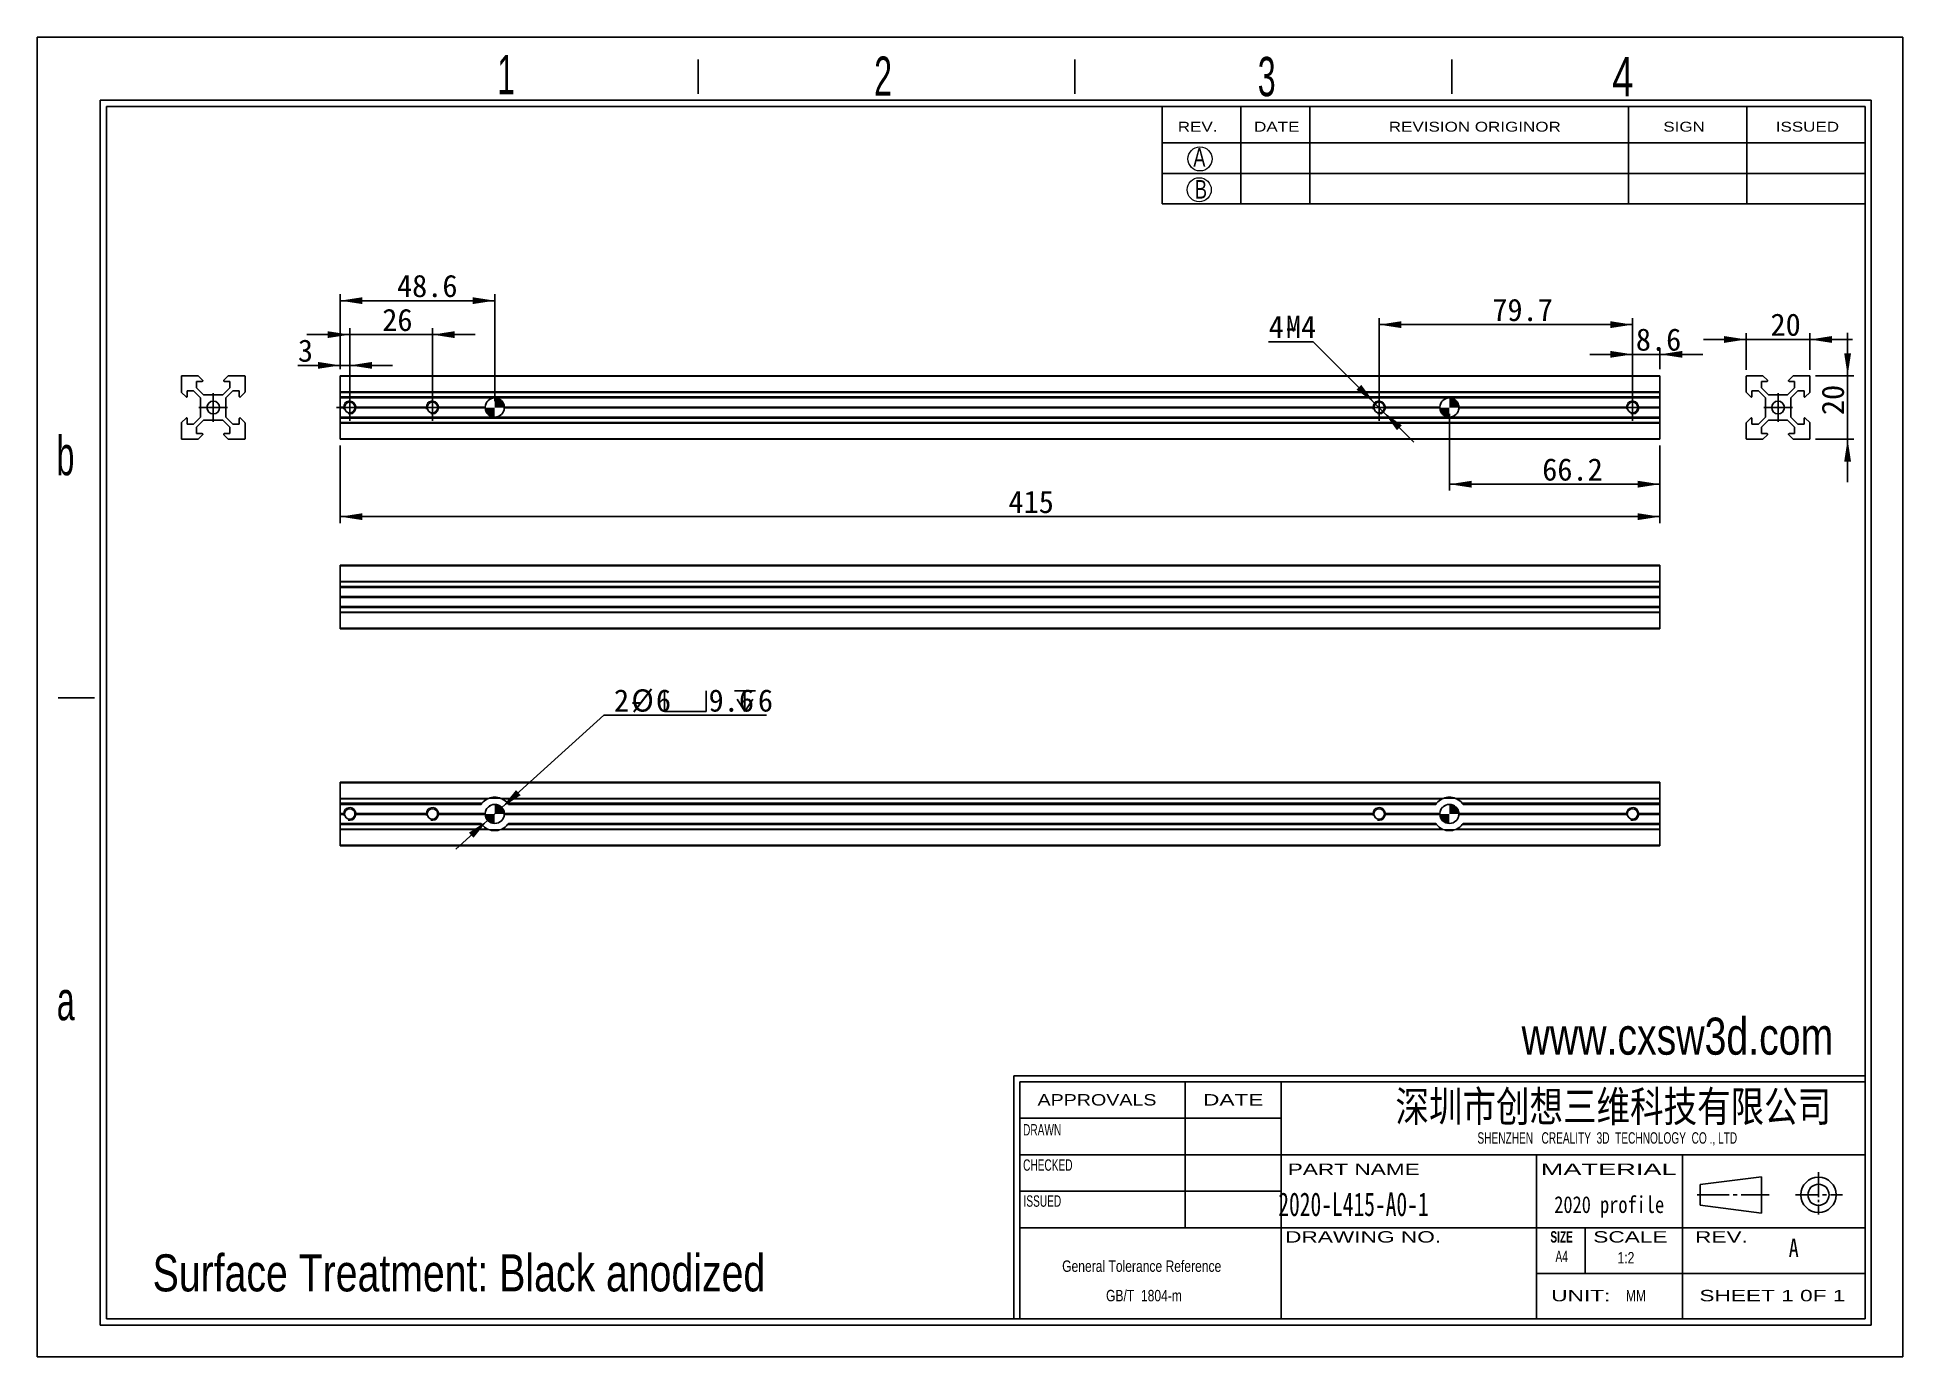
# Model space of a CAD drawing. Header units: millimetres. Extents: x 2 to 295, y 1 to 209.
import ezdxf

# ---------------------------------------------------------------- set-up
doc = ezdxf.new("R2010")
doc.units = ezdxf.units.MM
doc.linetypes.add('CENTER', pattern=[10.16, 6.35, -1.27, 1.27, -1.27])
doc.layers.add('DIM', color=5, linetype='Continuous')
doc.layers.add('SLD-0', color=179, linetype='Continuous')
doc.layers.add('中心线', color=1, linetype='CENTER', lineweight=25)
doc.styles.add('SLDTEXTSTYLE0', font='arial.ttf', dxfattribs={"width": 0.7584})
doc.styles.add('SLDTEXTSTYLE1', font='arial.ttf', dxfattribs={"width": 0.63516})
doc.styles.add('SLDTEXTSTYLE10', font='', dxfattribs={"width": 0.8})
doc.styles.add('SLDTEXTSTYLE11', font='', dxfattribs={"width": 0.67})
doc.styles.add('SLDTEXTSTYLE12', font='')
doc.styles.add('SLDTEXTSTYLE2', font='GOTHIC.TTF', dxfattribs={"width": 0.7304})
doc.styles.add('SLDTEXTSTYLE3', font='GOTHIC.TTF', dxfattribs={"width": 0.61171})
doc.styles.add('SLDTEXTSTYLE4', font='arialbd.ttf', dxfattribs={"width": 0.63516})
doc.styles.add('SLDTEXTSTYLE5', font='arial.ttf', dxfattribs={"width": 1.422})
doc.styles.add('SLDTEXTSTYLE6', font='arial.ttf', dxfattribs={"width": 1.2324})
doc.styles.add('SLDTEXTSTYLE7', font='arial.ttf', dxfattribs={"width": 1.7064})
doc.styles.add('SLDTEXTSTYLE8', font='', dxfattribs={"width": 0.8, "bigfont": 'bigfont'})
doc.styles.add('SLDTEXTSTYLE9', font='', dxfattribs={"width": 0.8})
doc.styles.get('SLDTEXTSTYLE10').set_extended_font_data('宋体', bold=True)
doc.styles.get('SLDTEXTSTYLE11').set_extended_font_data('宋体')
doc.styles.get('SLDTEXTSTYLE12').set_extended_font_data('宋体')
doc.styles.get('SLDTEXTSTYLE8').set_extended_font_data('宋体', bold=True)
doc.styles.get('SLDTEXTSTYLE9').set_extended_font_data('宋体')
doc.dimstyles.new('SLDDIMSTYLE0', dxfattribs={"dimtxt": 3.5, "dimasz": 3.5, "dimexe": 0, "dimexo": 0.0625, "dimgap": 0.875, "dimtad": 2, "dimlfac": 2, "dimrnd": 1e-09, "dimzin": 12, "dimdsep": 46, "dimtxsty": 'SLDTEXTSTYLE11', "dimsah": 1, "dimcen": 0.09, "dimadec": 0, "dimazin": 3, "dimtfac": 1, "dimtmove": 0, "dimatfit": 0, "dimfxl": 0, "dimfrac": 2, "dimtolj": 1, "dimtzin": 12, "dimarcsym": 0})
doc.dimstyles.new('SLDDIMSTYLE1', dxfattribs={"dimtxt": 3.5, "dimasz": 3.5, "dimexe": 0, "dimexo": 0.0625, "dimgap": 0.875, "dimtad": 2, "dimlfac": 2, "dimrnd": 1e-09, "dimzin": 12, "dimdsep": 46, "dimtxsty": 'SLDTEXTSTYLE11', "dimsah": 1, "dimcen": 0.09, "dimadec": 0, "dimazin": 3, "dimtfac": 1, "dimtofl": 0, "dimtmove": 0, "dimatfit": 3, "dimfxl": 0, "dimfrac": 2, "dimtolj": 1, "dimtzin": 12, "dimarcsym": 0})
doc.dimstyles.new('SLDDIMSTYLE2', dxfattribs={"dimtxt": 3.5, "dimasz": 3.5, "dimexe": 0, "dimexo": 0.0625, "dimgap": 0.875, "dimtad": 0, "dimtih": 1, "dimtoh": 1, "dimlfac": 2, "dimrnd": 1e-09, "dimzin": 12, "dimdsep": 46, "dimtxsty": 'SLDTEXTSTYLE11', "dimsah": 1, "dimcen": 0, "dimadec": 0, "dimazin": 3, "dimtfac": 1, "dimtmove": 0, "dimatfit": 3, "dimfxl": 0, "dimfrac": 2, "dimtolj": 1, "dimtzin": 12, "dimarcsym": 0})

msp = doc.modelspace()

# ---------------------------------------------------------------- texts
at = {"layer": 'SLD-0'}
for s, insert, char_height, attachment_point, style in [('1', (74.111, 205.8988), 6.172, 1, 'SLDTEXTSTYLE3'), ('2', (133.3881, 205.6552), 6.172, 1, 'SLDTEXTSTYLE3'), ('3', (193.7066, 205.5931), 6.172, 1, 'SLDTEXTSTYLE3'), ('4', (249.4405, 205.5869), 6.172, 1, 'SLDTEXTSTYLE2'), ('A', (183.5778, 191.2522), 2.9034, 1, 'SLDTEXTSTYLE2'), ('B', (183.8319, 186.2372), 2.9034, 1, 'SLDTEXTSTYLE2'), ('b', (4.8346, 146.0194), 6.172, 1, 'SLDTEXTSTYLE3'), ('a', (4.8798, 60.3511), 6.172, 1, 'SLDTEXTSTYLE3'), ('深圳市创想三维科技有限公司', (249.6067, 43.0393), 4.82808, 2, 'SLDTEXTSTYLE8'), (' 2020-L415-A0-1', (207.9068, 27.1097), 3.704167, 2, 'SLDTEXTSTYLE11'), ('2020 profile', (248.9624, 26.5248), 2.645833, 2, 'SLDTEXTSTYLE10'), ('A', (277.1784, 19.8537), 2.9104, 1, 'SLDTEXTSTYLE9')]:
    msp.add_mtext(s, dxfattribs=dict(at, insert=insert, char_height=char_height, attachment_point=attachment_point, style=style))
at = {"layer": 'SLD-0', "color": 179}
for s, insert, char_height, attachment_point, style in [('REV.', (181.1288, 195.4001), 1.55363, 1, 'SLDTEXTSTYLE6'), ('DATE', (193.1265, 195.4001), 1.55363, 1, 'SLDTEXTSTYLE6'), ('REVISION ORIGINOR', (214.3082, 195.4001), 1.553633, 1, 'SLDTEXTSTYLE6'), ('SIGN', (257.4664, 195.4001), 1.55363, 1, 'SLDTEXTSTYLE6'), ('ISSUED', (275.1481, 195.4001), 1.55363, 1, 'SLDTEXTSTYLE6'), ('APPROVALS', (168.4266, 42.5627), 1.79265, 2, 'SLDTEXTSTYLE6'), ('DATE', (189.8496, 42.5627), 1.79265, 2, 'SLDTEXTSTYLE5'), ('DRAWN', (159.8036, 37.8529), 1.79265, 2, 'SLDTEXTSTYLE1'), ('SHENZHEN   CREALITY  3D  TECHNOLOGY  CO ., LTD', (248.66, 36.569), 1.792654, 2, 'SLDTEXTSTYLE1'), ('CHECKED', (160.6957, 32.3147), 1.79265, 2, 'SLDTEXTSTYLE1'), ('PART NAME', (208.7939, 31.6454), 1.79265, 2, 'SLDTEXTSTYLE5'), ('MATERIAL', (248.8802, 31.6454), 1.79265, 2, 'SLDTEXTSTYLE7'), ('ISSUED', (159.837, 26.6544), 1.79265, 2, 'SLDTEXTSTYLE1'), ('DRAWING NO.', (210.268, 21.0216), 1.792654, 2, 'SLDTEXTSTYLE5'), ('SIZE', (241.4789, 21.0216), 1.79265, 2, 'SLDTEXTSTYLE4'), ('SCALE', (252.2889, 21.0216), 1.79265, 2, 'SLDTEXTSTYLE5'), ('REV.', (266.6102, 21.0216), 1.79265, 2, 'SLDTEXTSTYLE5'), ('A4', (241.4898, 17.9531), 1.79265, 2, 'SLDTEXTSTYLE1'), ('1:2', (251.5965, 17.7451), 1.79265, 2, 'SLDTEXTSTYLE0'), ('UNIT:', (244.4987, 11.7907), 1.79265, 2, 'SLDTEXTSTYLE5'), ('MM', (253.1609, 11.7907), 1.79265, 2, 'SLDTEXTSTYLE0'), ('SHEET 1 0F 1', (274.62, 11.7907), 1.792654, 2, 'SLDTEXTSTYLE5')]:
    msp.add_mtext(s, dxfattribs=dict(at, insert=insert, char_height=char_height, attachment_point=attachment_point, style=style))
at = {"layer": 'SLD-0', "color": 5, "char_height": 5.820833, "attachment_point": 1, "style": 'SLDTEXTSTYLE0'}
for s, insert in [('www.cxsw3d.com', (235.1831, 54.5847)), ('Surface Treatment: Black anodized', (19.9499, 17.3779))]:
    msp.add_mtext(s, dxfattribs=dict(at, insert=insert))

# ---------------------------------------------------------------- blocks, each defined once
blk = doc.blocks.new('SW_NOTE_0')
at = {"layer": 'SLD-0', "color": 0, "char_height": 1.7927, "attachment_point": 2, "style": 'SLDTEXTSTYLE0'}
for s, insert in [('General Tolerance Reference ', (13.02, 2.31)), (' GB/T  1804-m', (13.11, -2.32))]:
    blk.add_mtext(s, dxfattribs=dict(at, insert=insert))
blk = doc.blocks.new('_D')
at = {"layer": 'DIM'}
for p, q in [((50.94, 161.94), (44.2, 161.94)), ((50.94, 151.49), (50.94, 162.94)), ((63.94, 161.94), (50.94, 161.94)), ((63.94, 151.49), (63.94, 162.94)), ((63.94, 161.94), (70.67, 161.94))]:
    blk.add_line(p, q, dxfattribs=at)
for points in [[(50.94, 161.94), (47.44, 162.48), (47.44, 161.4)], [(63.94, 161.94), (67.44, 161.4), (67.44, 162.48)]]:
    blk.add_solid(points, dxfattribs=at)
at = {"layer": 'DIM', "insert": (56.05, 166.01), "char_height": 3.5, "attachment_point": 1, "style": 'SLDTEXTSTYLE12'}
blk.add_mtext('26', dxfattribs=at)
blk = doc.blocks.new('_D_1')
at = {"layer": 'DIM'}
for p, q in [((49.44, 157.11), (42.78, 157.11)), ((49.44, 156.49), (49.44, 158.11)), ((50.94, 157.11), (49.44, 157.11)), ((50.94, 151.49), (50.94, 158.11)), ((50.94, 157.11), (57.67, 157.11))]:
    blk.add_line(p, q, dxfattribs=at)
for points in [[(49.44, 157.11), (45.94, 157.65), (45.94, 156.57)], [(50.94, 157.11), (54.44, 156.57), (54.44, 157.65)]]:
    blk.add_solid(points, dxfattribs=at)
at = {"layer": 'DIM', "insert": (42.78, 161.18), "char_height": 3.5, "attachment_point": 1, "style": 'SLDTEXTSTYLE12'}
blk.add_mtext('3', dxfattribs=at)
blk = doc.blocks.new('_D_2')
at = {"layer": 'DIM'}
for p, q in [((49.44, 156.49), (49.44, 168.28)), ((49.44, 167.28), (73.74, 167.28)), ((73.74, 151.49), (73.74, 168.28))]:
    blk.add_line(p, q, dxfattribs=at)
for points in [[(49.44, 167.28), (52.94, 166.74), (52.94, 167.82)], [(73.74, 167.28), (70.24, 167.82), (70.24, 166.74)]]:
    blk.add_solid(points, dxfattribs=at)
at = {"layer": 'DIM', "insert": (58.36, 171.35), "char_height": 3.5, "attachment_point": 1, "style": 'SLDTEXTSTYLE12'}
blk.add_mtext('48.6', dxfattribs=at)
blk = doc.blocks.new('_D_3')
at = {"layer": 'DIM'}
for p, q in [((252.64, 158.84), (245.9, 158.84)), ((252.64, 151.49), (252.64, 159.84)), ((252.64, 158.84), (256.94, 158.84)), ((256.94, 156.49), (256.94, 159.84)), ((256.94, 158.84), (263.67, 158.84))]:
    blk.add_line(p, q, dxfattribs=at)
for points in [[(252.64, 158.84), (249.14, 159.38), (249.14, 158.31)], [(256.94, 158.84), (260.44, 158.31), (260.44, 159.38)]]:
    blk.add_solid(points, dxfattribs=at)
at = {"layer": 'DIM', "insert": (253.15, 162.92), "char_height": 3.5, "attachment_point": 1, "style": 'SLDTEXTSTYLE12'}
blk.add_mtext('8.6', dxfattribs=at)
blk = doc.blocks.new('_D_4')
at = {"layer": 'DIM'}
for p, q in [((212.79, 151.49), (212.79, 164.51)), ((252.64, 151.49), (252.64, 164.51)), ((252.64, 163.51), (212.79, 163.51))]:
    blk.add_line(p, q, dxfattribs=at)
for points in [[(212.79, 163.51), (216.29, 162.97), (216.29, 164.05)], [(252.64, 163.51), (249.14, 164.05), (249.14, 162.97)]]:
    blk.add_solid(points, dxfattribs=at)
at = {"layer": 'DIM', "insert": (230.58, 167.58), "char_height": 3.5, "attachment_point": 1, "style": 'SLDTEXTSTYLE12'}
blk.add_mtext('79.7', dxfattribs=at)
blk = doc.blocks.new('_D_5')
at = {"layer": 'DIM'}
for p, q in [((223.84, 149.49), (223.84, 137.43)), ((256.94, 144.49), (256.94, 137.43)), ((223.84, 138.43), (256.94, 138.43))]:
    blk.add_line(p, q, dxfattribs=at)
for points in [[(223.84, 138.43), (227.34, 137.89), (227.34, 138.97)], [(256.94, 138.43), (253.44, 138.97), (253.44, 137.89)]]:
    blk.add_solid(points, dxfattribs=at)
at = {"layer": 'DIM', "insert": (238.43, 142.5), "char_height": 3.5, "attachment_point": 1, "style": 'SLDTEXTSTYLE12'}
blk.add_mtext('66.2', dxfattribs=at)
blk = doc.blocks.new('_D_6')
at = {"layer": 'DIM'}
for p, q in [((49.44, 144.49), (49.44, 132.33)), ((256.94, 144.49), (256.94, 132.33)), ((49.44, 133.33), (256.94, 133.33))]:
    blk.add_line(p, q, dxfattribs=at)
for points in [[(49.44, 133.33), (52.94, 132.79), (52.94, 133.87)], [(256.94, 133.33), (253.44, 133.87), (253.44, 132.79)]]:
    blk.add_solid(points, dxfattribs=at)
at = {"layer": 'DIM', "insert": (154.5, 137.4), "char_height": 3.5, "attachment_point": 1, "style": 'SLDTEXTSTYLE12'}
blk.add_mtext('415', dxfattribs=at)
blk = doc.blocks.new('_D_7')
at = {"layer": 'DIM'}
for p, q in [((202.44, 160.83), (195.41, 160.83)), ((212.08, 151.19), (202.44, 160.83)), ((213.49, 149.78), (212.08, 151.19)), ((213.49, 149.78), (218.25, 145.02))]:
    blk.add_line(p, q, dxfattribs=at)
for points in [[(212.08, 151.19), (209.98, 154.05), (209.22, 153.29)], [(213.49, 149.78), (215.59, 146.92), (216.35, 147.69)]]:
    blk.add_solid(points, dxfattribs=at)
at = {"layer": 'DIM', "char_height": 3.5, "attachment_point": 1, "style": 'SLDTEXTSTYLE12'}
for s, insert in [('4-', (195.41, 164.91)), ('M4', (198.13, 164.91))]:
    blk.add_mtext(s, dxfattribs=dict(at, insert=insert))
blk = doc.blocks.new('SW_CENTERMARKSYMBOL_0')
at = {"layer": '中心线', "color": 0}
for p, q in [((-1.25, 0), (-2.075, 0)), ((0, 0), (-1.25, 0)), ((0, 1.25), (0, 2.075)), ((0, 0), (0, 1.25)), ((0, 0), (0, -1.25)), ((0, 0), (1.25, 0)), ((1.25, 0), (2.075, 0)), ((0, -1.25), (0, -2.075))]:
    blk.add_line(p, q, dxfattribs=at)
blk = doc.blocks.new('SW_CENTERMARKSYMBOL_1')
at = {"layer": '中心线', "color": 0}
for p, q in [((-1.25, 0), (-2.075, 0)), ((0, 0), (-1.25, 0)), ((0, 1.25), (0, 2.075)), ((0, 0), (0, 1.25)), ((0, 0), (0, -1.25)), ((0, 0), (1.25, 0)), ((1.25, 0), (2.075, 0)), ((0, -1.25), (0, -2.075))]:
    blk.add_line(p, q, dxfattribs=at)
blk = doc.blocks.new('SW_CENTERMARKSYMBOL_2')
at = {"layer": '中心线', "color": 0}
for p, q in [((-1.25, 0), (-2.075, 0)), ((0, 0), (-1.25, 0)), ((0, 1.25), (0, 2.075)), ((0, 0), (0, 1.25)), ((0, 0), (0, -1.25)), ((0, 0), (1.25, 0)), ((1.25, 0), (2.075, 0)), ((0, -1.25), (0, -2.075))]:
    blk.add_line(p, q, dxfattribs=at)
blk = doc.blocks.new('SW_CENTERMARKSYMBOL_3')
at = {"layer": '中心线', "color": 0}
for p, q in [((-1.25, 0), (-2.075, 0)), ((0, 0), (-1.25, 0)), ((0, 1.25), (0, 2.075)), ((0, 0), (0, 1.25)), ((0, 0), (0, -1.25)), ((0, 0), (1.25, 0)), ((1.25, 0), (2.075, 0)), ((0, -1.25), (0, -2.075))]:
    blk.add_line(p, q, dxfattribs=at)
blk = doc.blocks.new('SW_DOWELSYMBOL_0')
at = {"linetype": 'Continuous', "lineweight": 0}
h = blk.add_hatch(color=0, dxfattribs=at)
edge = h.paths.add_edge_path(flags=0)
edge.add_arc((0, 0), 1.5, 180, 270)
edge.add_line((0, -1.5), (0, 0))
edge.add_line((0, 0), (-1.5, 0))
h = blk.add_hatch(color=0, dxfattribs=at)
edge = h.paths.add_edge_path(flags=0)
edge.add_arc((0, 0), 1.5, 0, 90)
edge.add_line((0, 1.5), (0, 0))
edge.add_line((0, 0), (1.5, 0))
at = {"color": 0, "linetype": 'Continuous', "lineweight": 0}
blk.add_circle((0, 0), 1.5, dxfattribs=at)
blk = doc.blocks.new('SW_DOWELSYMBOL_1')
at = {"linetype": 'Continuous', "lineweight": 0}
h = blk.add_hatch(color=0, dxfattribs=at)
edge = h.paths.add_edge_path(flags=0)
edge.add_arc((0, 0), 1.5, 180, 270)
edge.add_line((0, -1.5), (0, 0))
edge.add_line((0, 0), (-1.5, 0))
h = blk.add_hatch(color=0, dxfattribs=at)
edge = h.paths.add_edge_path(flags=0)
edge.add_arc((0, 0), 1.5, 0, 90)
edge.add_line((0, 1.5), (0, 0))
edge.add_line((0, 0), (1.5, 0))
at = {"color": 0, "linetype": 'Continuous', "lineweight": 0}
blk.add_circle((0, 0), 1.5, dxfattribs=at)
blk = doc.blocks.new('SW_CENTERMARKSYMBOL_4')
at = {"layer": '中心线', "color": 0}
for p, q in [((-1.25, 0), (-2.25, 0)), ((0, 0), (-1.25, 0)), ((0, 1.25), (0, 2.25)), ((0, 0), (0, 1.25)), ((0, 0), (0, -1.25)), ((0, 0), (1.25, 0)), ((1.25, 0), (2.25, 0)), ((0, -1.25), (0, -2.25))]:
    blk.add_line(p, q, dxfattribs=at)
blk = doc.blocks.new('_D_8')
at = {"layer": 'DIM'}
for p, q in [((286.45, 155.49), (286.45, 162.22)), ((281.41, 155.49), (287.45, 155.49)), ((286.45, 155.49), (286.45, 145.49)), ((281.41, 145.49), (287.45, 145.49)), ((286.45, 145.49), (286.45, 138.76))]:
    blk.add_line(p, q, dxfattribs=at)
for points in [[(286.45, 155.49), (286.98, 158.99), (285.91, 158.99)], [(286.45, 145.49), (285.91, 141.99), (286.98, 141.99)]]:
    blk.add_solid(points, dxfattribs=at)
at = {"layer": 'DIM', "insert": (282.37, 149.29), "char_height": 3.5, "attachment_point": 1, "rotation": 90, "style": 'SLDTEXTSTYLE12'}
blk.add_mtext('20', dxfattribs=at)
blk = doc.blocks.new('_D_9')
at = {"layer": 'DIM'}
for p, q in [((270.51, 156.39), (270.51, 162.18)), ((280.51, 156.39), (280.51, 162.18)), ((270.51, 161.18), (263.78, 161.18)), ((280.51, 161.18), (270.51, 161.18)), ((280.51, 161.18), (287.24, 161.18))]:
    blk.add_line(p, q, dxfattribs=at)
for points in [[(270.51, 161.18), (267.01, 161.72), (267.01, 160.64)], [(280.51, 161.18), (284.01, 160.64), (284.01, 161.72)]]:
    blk.add_solid(points, dxfattribs=at)
at = {"layer": 'DIM', "insert": (274.32, 165.26), "char_height": 3.5, "attachment_point": 1, "style": 'SLDTEXTSTYLE12'}
blk.add_mtext('20', dxfattribs=at)
blk = doc.blocks.new('SW_CENTERMARKSYMBOL_5')
at = {"layer": '中心线', "color": 0}
for p, q in [((-1.25, 0), (-2.25, 0)), ((0, 0), (-1.25, 0)), ((0, 1.25), (0, 2.25)), ((0, 0), (0, 1.25)), ((0, 0), (0, -1.25)), ((0, 0), (1.25, 0)), ((1.25, 0), (2.25, 0)), ((0, -1.25), (0, -2.25))]:
    blk.add_line(p, q, dxfattribs=at)
blk = doc.blocks.new('SW_SYMBOL_HOLE_SPOT')
at = {"layer": 'DIM', "color": 0}
for p, q in [((0, 875), (0, 75)), ((1600, 75), (1600, 875)), ((0, 75), (1600, 75))]:
    blk.add_line(p, q, dxfattribs=at)
blk = doc.blocks.new('SW_SYMBOL_HOLE_DEPTH')
at = {"layer": 'DIM', "color": 0}
for p, q in [((0, 875), (800, 875)), ((400, 875), (400, 75)), ((100, 555), (400, 75)), ((700, 555), (400, 75))]:
    blk.add_line(p, q, dxfattribs=at)
blk = doc.blocks.new('_D_10')
at = {"layer": 'DIM'}
for p, q in [((74.85, 87.61), (90.9, 102.11)), ((90.9, 102.11), (116.47, 102.11)), ((72.62, 85.59), (67.63, 81.08)), ((72.62, 85.59), (74.85, 87.61))]:
    blk.add_line(p, q, dxfattribs=at)
blk.add_arc((73.74, 86.6), 1.5, 210.9881, 255.8028, dxfattribs=at)
for points in [[(74.85, 87.61), (77.81, 89.55), (77.08, 90.35)], [(72.62, 85.59), (69.67, 83.65), (70.39, 82.85)]]:
    blk.add_solid(points, dxfattribs=at)
at = {"layer": 'DIM', "xscale": 0.004072727272727273, "yscale": 0.004072727272727273, "zscale": 0.004072727272727273}
for name, p in [('SW_SYMBOL_HOLE_SPOT', (100.44, 102.4)), ('SW_SYMBOL_HOLE_DEPTH', (111.45, 102.4))]:
    blk.add_blockref(name, p, dxfattribs=at)
at = {"layer": 'DIM', "char_height": 3.5, "attachment_point": 1, "style": 'SLDTEXTSTYLE12'}
for s, insert in [('2-', (92.48, 106.19)), ('%%c', (95.21, 106.19)), ('6', (99.08, 106.19)), ('9.6', (107.36, 106.19)), ('6', (115.11, 106.19))]:
    blk.add_mtext(s, dxfattribs=dict(at, insert=insert))
blk = doc.blocks.new('SW_DOWELSYMBOL_2')
at = {"linetype": 'Continuous', "lineweight": 0}
h = blk.add_hatch(color=0, dxfattribs=at)
edge = h.paths.add_edge_path(flags=0)
edge.add_arc((0, 0), 1.5, 180, 270)
edge.add_line((0, -1.5), (0, 0))
edge.add_line((0, 0), (-1.5, 0))
h = blk.add_hatch(color=0, dxfattribs=at)
edge = h.paths.add_edge_path(flags=0)
edge.add_arc((0, 0), 1.5, 0, 90)
edge.add_line((0, 1.5), (0, 0))
edge.add_line((0, 0), (1.5, 0))
at = {"color": 0, "linetype": 'Continuous', "lineweight": 0}
blk.add_circle((0, 0), 1.5, dxfattribs=at)
blk = doc.blocks.new('SW_DOWELSYMBOL_3')
at = {"linetype": 'Continuous', "lineweight": 0}
h = blk.add_hatch(color=0, dxfattribs=at)
edge = h.paths.add_edge_path(flags=0)
edge.add_arc((0, 0), 1.5, 180, 270)
edge.add_line((0, -1.5), (0, 0))
edge.add_line((0, 0), (-1.5, 0))
h = blk.add_hatch(color=0, dxfattribs=at)
edge = h.paths.add_edge_path(flags=0)
edge.add_arc((0, 0), 1.5, 0, 90)
edge.add_line((0, 1.5), (0, 0))
edge.add_line((0, 0), (1.5, 0))
at = {"color": 0, "linetype": 'Continuous', "lineweight": 0}
blk.add_circle((0, 0), 1.5, dxfattribs=at)

# ---------------------------------------------------------------- dimensions: what is measured, and where the dimension line sits
at = {"layer": 'DIM'}
for base, p1, p2, dimstyle, picture, middle in [((73.7356, 167.2776), (49.4356, 155.4875), (73.7356, 150.4875), 'SLDDIMSTYLE1', '_D_2', (61.0846, 167.2776)), ((212.7856, 163.5097), (252.6356, 150.4875), (212.7856, 150.4875), 'SLDDIMSTYLE1', '_D_4', (233.3007, 163.5097)), ((50.9356, 161.9419), (63.9356, 150.4875), (50.9356, 150.4875), 'SLDDIMSTYLE0', '_D', (57.4121, 161.9419)), ((270.5109, 161.1831), (280.5109, 155.3875), (270.5109, 155.3875), 'SLDDIMSTYLE0', '_D_9', (275.6817, 161.1831)), ((256.9356, 158.8449), (252.6356, 150.4875), (256.9356, 155.4875), 'SLDDIMSTYLE0', '_D_3', (255.1934, 158.8449)), ((49.4356, 157.1087), (50.9356, 150.4875), (49.4356, 155.4875), 'SLDDIMSTYLE0', '_D_1', (43.457, 157.1087)), ((256.9356, 138.4269), (223.8356, 150.4875), (256.9356, 145.4875), 'SLDDIMSTYLE1', '_D_5', (241.1524, 138.4269)), ((256.9356, 133.3284), (49.4356, 145.4875), (256.9356, 145.4875), 'SLDDIMSTYLE1', '_D_6', (156.5378, 133.3284))]:
    dim = msp.add_linear_dim(base=base, p1=p1, p2=p2, dimstyle=dimstyle, dxfattribs=at)
    dim.commit()
    dim.dimension.update_dxf_attribs({"geometry": picture, "text_midpoint": middle, "dimtype": 160})
for p1, p2, text, picture, middle in [((212.0785, 151.1946), (213.4928, 149.7804), '4-<>', '_D_7', (198.1305, 162.8697)), ((74.8484, 87.6063), (72.6229, 85.5946), '2-<>{\\fGDT;v}9.6{\\fGDT;x}6', '_D_10', (104.4788, 104.6505))]:
    dim = msp.add_diameter_dim_2p(p1=p1, p2=p2, text=text, dimstyle='SLDDIMSTYLE2', dxfattribs=at)
    dim.commit()
    dim.dimension.update_dxf_attribs({"geometry": picture, "text_midpoint": middle, "dimtype": 163})
dim = msp.add_linear_dim(base=(286.4451, 145.4875), p1=(280.4109, 155.4875), p2=(280.4109, 145.4875), angle=90, dimstyle='SLDDIMSTYLE0', dxfattribs=at)
dim.commit()
dim.dimension.update_dxf_attribs({"geometry": '_D_8', "text_midpoint": (286.4451, 150.6474), "dimtype": 160})

# ---------------------------------------------------------------- linework, layer by layer
at = {"color": 7, "linetype": 'Continuous', "lineweight": 25}
for p, q in [((27.0297, 155.4875), (24.5712, 155.4875)), ((27.1004, 155.4582), (27.8004, 154.7582)), ((31.1419, 154.7582), (31.8419, 155.4582)), ((34.3712, 155.4875), (31.9126, 155.4875)), ((49.4356, 155.3875), (49.4356, 155.4875)), ((49.4356, 155.4875), (256.9356, 155.4875)), ((256.9356, 155.4875), (256.9356, 155.3875)), ((270.6109, 155.4875), (273.0695, 155.4875)), ((273.8402, 154.7582), (273.1402, 155.4582)), ((277.8816, 155.4582), (277.1816, 154.7582)), ((277.9523, 155.4875), (280.4109, 155.4875)), ((24.4712, 155.3875), (24.4712, 152.9289)), ((25.2004, 152.1582), (24.5004, 152.8582)), ((26.3712, 153.0925), (25.3712, 153.0925)), ((25.3712, 153.0925), (25.3712, 152.2289)), ((27.4712, 151.9925), (26.3712, 153.0925)), ((27.7297, 154.5875), (26.8661, 154.5875)), ((26.8661, 154.5875), (26.8661, 153.5875)), ((26.8661, 153.5875), (27.9661, 152.4875)), ((30.9762, 152.4875), (32.0762, 153.5875)), ((32.0762, 154.5875), (31.2126, 154.5875)), ((32.5712, 153.0925), (31.4712, 151.9925)), ((32.0762, 153.5875), (32.0762, 154.5875)), ((33.5712, 153.0925), (32.5712, 153.0925)), ((33.5712, 152.2289), (33.5712, 153.0925)), ((34.4419, 152.8582), (33.7419, 152.1582)), ((34.4712, 152.9289), (34.4712, 155.3875)), ((256.9356, 155.3875), (49.4356, 155.3875)), ((49.4356, 155.3875), (49.4356, 152.9289)), ((49.4356, 152.9289), (256.9356, 152.9289)), ((49.4356, 152.8582), (49.4356, 152.9289)), ((256.9356, 152.8582), (49.4356, 152.8582)), ((49.4356, 152.1582), (49.4356, 152.8582)), ((256.9356, 155.3875), (256.9356, 152.9289)), ((256.9356, 152.9289), (256.9356, 152.8582)), ((256.9356, 152.1582), (256.9356, 152.8582)), ((270.5109, 152.9289), (270.5109, 155.3875)), ((270.5402, 152.8582), (271.2402, 152.1582)), ((271.4109, 153.0925), (272.4109, 153.0925)), ((271.4109, 152.2289), (271.4109, 153.0925)), ((272.4109, 153.0925), (273.5109, 151.9925)), ((272.9059, 154.5875), (273.7695, 154.5875)), ((272.9059, 153.5875), (272.9059, 154.5875)), ((274.0059, 152.4875), (272.9059, 153.5875)), ((278.1159, 153.5875), (277.0159, 152.4875)), ((277.2523, 154.5875), (278.1159, 154.5875)), ((277.5109, 151.9925), (278.6109, 153.0925)), ((278.1159, 154.5875), (278.1159, 153.5875)), ((278.6109, 153.0925), (279.6109, 153.0925)), ((279.6109, 153.0925), (279.6109, 152.2289)), ((279.7816, 152.1582), (280.4816, 152.8582)), ((280.5109, 155.3875), (280.5109, 152.9289)), ((27.4712, 150.5582), (27.4712, 151.9925)), ((27.5419, 150.4875), (27.4712, 150.5582)), ((27.4712, 150.4168), (27.5419, 150.4875)), ((27.4712, 148.9825), (27.4712, 150.4168)), ((27.9661, 152.4875), (29.4004, 152.4875)), ((29.4004, 152.4875), (29.4712, 152.4168)), ((29.4712, 152.4168), (29.5419, 152.4875)), ((29.5419, 152.4875), (30.9762, 152.4875)), ((31.4712, 150.5582), (31.4004, 150.4875)), ((31.4004, 150.4875), (31.4712, 150.4168)), ((31.4712, 151.9925), (31.4712, 150.5582)), ((31.4712, 150.4168), (31.4712, 148.9825)), ((49.4356, 152.1582), (256.9356, 152.1582)), ((49.4356, 152.1289), (49.4356, 152.1582)), ((49.4356, 152.1289), (256.9356, 152.1289)), ((49.4356, 151.9925), (49.4356, 152.1289)), ((49.4356, 151.9925), (256.9356, 151.9925)), ((49.4356, 150.5582), (49.4356, 151.9925)), ((49.4356, 150.5582), (50.1137, 150.5582)), ((49.4356, 150.4875), (49.4356, 150.5582)), ((49.4356, 150.4875), (50.1106, 150.4875)), ((49.4356, 150.4168), (49.4356, 150.4875)), ((49.4356, 150.4168), (50.1137, 150.4168)), ((49.4356, 148.9825), (49.4356, 150.4168)), ((51.7576, 150.5582), (63.1137, 150.5582)), ((51.7576, 150.4168), (63.1137, 150.4168)), ((51.7606, 150.4875), (63.1106, 150.4875)), ((64.7576, 150.5582), (72.2373, 150.5582)), ((64.7576, 150.4168), (72.2373, 150.4168)), ((64.7606, 150.4875), (72.2356, 150.4875)), ((75.234, 150.5582), (211.9637, 150.5582)), ((75.234, 150.4168), (211.9637, 150.4168)), ((75.2356, 150.4875), (211.9606, 150.4875)), ((213.6076, 150.5582), (222.3373, 150.5582)), ((213.6076, 150.4168), (222.3373, 150.4168)), ((213.6106, 150.4875), (222.3356, 150.4875)), ((225.334, 150.5582), (251.8137, 150.5582)), ((225.334, 150.4168), (251.8137, 150.4168)), ((225.3356, 150.4875), (251.8106, 150.4875)), ((253.4576, 150.5582), (256.9356, 150.5582)), ((253.4576, 150.4168), (256.9356, 150.4168)), ((253.4606, 150.4875), (256.9356, 150.4875)), ((256.9356, 152.1582), (256.9356, 152.1289)), ((256.9356, 151.9925), (256.9356, 152.1289)), ((256.9356, 150.5582), (256.9356, 151.9925)), ((256.9356, 150.4875), (256.9356, 150.5582)), ((256.9356, 150.4168), (256.9356, 150.4875)), ((256.9356, 148.9825), (256.9356, 150.4168)), ((273.5109, 151.9925), (273.5109, 150.5582)), ((273.5109, 150.5582), (273.5816, 150.4875)), ((273.5816, 150.4875), (273.5109, 150.4168)), ((273.5109, 150.4168), (273.5109, 148.9825)), ((275.4402, 152.4875), (274.0059, 152.4875)), ((275.5109, 152.4168), (275.4402, 152.4875)), ((275.5816, 152.4875), (275.5109, 152.4168)), ((277.0159, 152.4875), (275.5816, 152.4875)), ((277.4402, 150.4875), (277.5109, 150.5582)), ((277.5109, 150.4168), (277.4402, 150.4875)), ((277.5109, 150.5582), (277.5109, 151.9925)), ((277.5109, 148.9825), (277.5109, 150.4168)), ((24.4712, 148.0461), (24.4712, 145.5875)), ((24.5004, 148.1168), (25.2004, 148.8168)), ((25.3712, 148.7461), (25.3712, 147.8825)), ((25.3712, 147.8825), (26.3712, 147.8825)), ((26.3712, 147.8825), (27.4712, 148.9825)), ((27.9661, 148.4875), (26.8661, 147.3875)), ((26.8661, 147.3875), (26.8661, 146.3875)), ((29.4004, 148.4875), (27.9661, 148.4875)), ((29.4712, 148.5582), (29.4004, 148.4875)), ((29.5419, 148.4875), (29.4712, 148.5582)), ((30.9762, 148.4875), (29.5419, 148.4875)), ((32.0762, 147.3875), (30.9762, 148.4875)), ((31.4712, 148.9825), (32.5712, 147.8825)), ((32.0762, 146.3875), (32.0762, 147.3875)), ((32.5712, 147.8825), (33.5712, 147.8825)), ((33.5712, 147.8825), (33.5712, 148.7461)), ((33.7419, 148.8168), (34.4419, 148.1168)), ((34.4712, 145.5875), (34.4712, 148.0461)), ((49.4356, 148.9825), (256.9356, 148.9825)), ((49.4356, 148.8461), (49.4356, 148.9825)), ((256.9356, 148.8461), (49.4356, 148.8461)), ((49.4356, 148.8168), (49.4356, 148.8461)), ((256.9356, 148.8168), (49.4356, 148.8168)), ((49.4356, 148.1168), (49.4356, 148.8168)), ((49.4356, 148.1168), (256.9356, 148.1168)), ((49.4356, 148.0461), (49.4356, 148.1168)), ((256.9356, 148.0461), (49.4356, 148.0461)), ((49.4356, 148.0461), (49.4356, 145.5875)), ((256.9356, 148.8461), (256.9356, 148.9825)), ((256.9356, 148.8461), (256.9356, 148.8168)), ((256.9356, 148.1168), (256.9356, 148.8168)), ((256.9356, 148.1168), (256.9356, 148.0461)), ((256.9356, 148.0461), (256.9356, 145.5875)), ((270.5109, 145.5875), (270.5109, 148.0461)), ((271.2402, 148.8168), (270.5402, 148.1168)), ((271.4109, 147.8825), (271.4109, 148.7461)), ((272.4109, 147.8825), (271.4109, 147.8825)), ((273.5109, 148.9825), (272.4109, 147.8825)), ((272.9059, 147.3875), (274.0059, 148.4875)), ((272.9059, 146.3875), (272.9059, 147.3875)), ((274.0059, 148.4875), (275.4402, 148.4875)), ((275.4402, 148.4875), (275.5109, 148.5582)), ((275.5109, 148.5582), (275.5816, 148.4875)), ((275.5816, 148.4875), (277.0159, 148.4875)), ((277.0159, 148.4875), (278.1159, 147.3875)), ((278.6109, 147.8825), (277.5109, 148.9825)), ((278.1159, 147.3875), (278.1159, 146.3875)), ((279.6109, 147.8825), (278.6109, 147.8825)), ((279.6109, 148.7461), (279.6109, 147.8825)), ((280.4816, 148.1168), (279.7816, 148.8168)), ((280.5109, 148.0461), (280.5109, 145.5875)), ((24.5712, 145.4875), (27.0297, 145.4875)), ((26.8661, 146.3875), (27.7297, 146.3875)), ((27.8004, 146.2168), (27.1004, 145.5168)), ((31.8419, 145.5168), (31.1419, 146.2168)), ((31.2126, 146.3875), (32.0762, 146.3875)), ((31.9126, 145.4875), (34.3712, 145.4875)), ((49.4356, 145.5875), (256.9356, 145.5875)), ((49.4356, 145.4875), (49.4356, 145.5875)), ((256.9356, 145.4875), (49.4356, 145.4875)), ((256.9356, 145.5875), (256.9356, 145.4875)), ((273.0695, 145.4875), (270.6109, 145.4875)), ((273.7695, 146.3875), (272.9059, 146.3875)), ((273.1402, 145.5168), (273.8402, 146.2168)), ((277.1816, 146.2168), (277.8816, 145.5168)), ((278.1159, 146.3875), (277.2523, 146.3875)), ((280.4109, 145.4875), (277.9523, 145.4875)), ((49.4356, 125.5978), (49.4356, 125.6978)), ((49.4356, 125.6978), (256.9356, 125.6978)), ((256.9356, 125.5978), (49.4356, 125.5978)), ((49.4356, 125.5978), (49.4356, 123.1392)), ((256.9356, 125.6978), (256.9356, 125.5978)), ((256.9356, 125.5978), (256.9356, 123.1392)), ((49.4356, 123.1392), (256.9356, 123.1392)), ((49.4356, 123.0685), (49.4356, 123.1392)), ((256.9356, 123.0685), (49.4356, 123.0685)), ((49.4356, 122.3685), (49.4356, 123.0685)), ((49.4356, 122.3685), (256.9356, 122.3685)), ((49.4356, 122.3392), (49.4356, 122.3685)), ((49.4356, 122.3392), (256.9356, 122.3392)), ((49.4356, 122.2028), (49.4356, 122.3392)), ((49.4356, 122.2028), (256.9356, 122.2028)), ((49.4356, 120.7685), (49.4356, 122.2028)), ((49.4356, 120.7685), (256.9356, 120.7685)), ((49.4356, 120.6978), (49.4356, 120.7685)), ((49.4356, 120.6978), (256.9356, 120.6978)), ((49.4356, 120.6271), (49.4356, 120.6978)), ((49.4356, 120.6271), (256.9356, 120.6271)), ((49.4356, 119.1928), (49.4356, 120.6271)), ((256.9356, 123.1392), (256.9356, 123.0685)), ((256.9356, 122.3685), (256.9356, 123.0685)), ((256.9356, 122.3685), (256.9356, 122.3392)), ((256.9356, 122.2028), (256.9356, 122.3392)), ((256.9356, 120.7685), (256.9356, 122.2028)), ((256.9356, 120.6978), (256.9356, 120.7685)), ((256.9356, 120.6271), (256.9356, 120.6978)), ((256.9356, 119.1928), (256.9356, 120.6271)), ((49.4356, 119.1928), (256.9356, 119.1928)), ((49.4356, 119.0564), (49.4356, 119.1928)), ((256.9356, 119.0564), (49.4356, 119.0564)), ((49.4356, 119.0271), (49.4356, 119.0564)), ((256.9356, 119.0271), (49.4356, 119.0271)), ((49.4356, 118.3271), (49.4356, 119.0271)), ((49.4356, 118.3271), (256.9356, 118.3271)), ((49.4356, 118.2564), (49.4356, 118.3271)), ((256.9356, 118.2564), (49.4356, 118.2564)), ((49.4356, 118.2564), (49.4356, 115.7978)), ((256.9356, 119.0564), (256.9356, 119.1928)), ((256.9356, 119.0564), (256.9356, 119.0271)), ((256.9356, 118.3271), (256.9356, 119.0271)), ((256.9356, 118.3271), (256.9356, 118.2564)), ((256.9356, 118.2564), (256.9356, 115.7978)), ((49.4356, 115.7978), (256.9356, 115.7978)), ((49.4356, 115.6978), (49.4356, 115.7978)), ((256.9356, 115.6978), (49.4356, 115.6978)), ((256.9356, 115.7978), (256.9356, 115.6978)), ((49.4356, 91.6005), (256.9356, 91.6005)), ((49.4356, 91.5005), (49.4356, 91.6005)), ((256.9356, 91.5005), (49.4356, 91.5005)), ((49.4356, 91.5005), (49.4356, 89.0419)), ((256.9356, 91.6005), (256.9356, 91.5005)), ((256.9356, 91.5005), (256.9356, 89.0419)), ((49.4356, 89.0419), (72.7712, 89.0419)), ((49.4356, 88.9712), (49.4356, 89.0419)), ((72.6085, 88.9712), (49.4356, 88.9712)), ((49.4356, 88.2712), (49.4356, 88.9712)), ((49.4356, 88.2712), (71.711, 88.2712)), ((49.4356, 88.2419), (49.4356, 88.2712)), ((49.4356, 88.2419), (71.688, 88.2419)), ((49.4356, 88.1055), (49.4356, 88.2419)), ((49.4356, 88.1055), (71.5849, 88.1055)), ((49.4356, 86.6712), (49.4356, 88.1055)), ((72.9197, 89.0954), (74.5516, 89.0954)), ((74.7001, 89.0419), (222.8712, 89.0419)), ((222.7085, 88.9712), (74.8627, 88.9712)), ((75.7603, 88.2712), (221.811, 88.2712)), ((75.7836, 88.2419), (221.788, 88.2419)), ((75.8864, 88.1055), (221.6849, 88.1055)), ((223.0197, 89.0954), (224.6516, 89.0954)), ((224.8001, 89.0419), (256.9356, 89.0419)), ((256.9356, 88.9712), (224.9627, 88.9712)), ((225.8603, 88.2712), (256.9356, 88.2712)), ((225.8836, 88.2419), (256.9356, 88.2419)), ((225.9864, 88.1055), (256.9356, 88.1055)), ((256.9356, 89.0419), (256.9356, 88.9712)), ((256.9356, 88.2712), (256.9356, 88.9712)), ((256.9356, 88.2712), (256.9356, 88.2419)), ((256.9356, 88.1055), (256.9356, 88.2419)), ((256.9356, 86.6712), (256.9356, 88.1055)), ((49.4356, 86.6712), (50.1137, 86.6712)), ((49.4356, 86.6005), (49.4356, 86.6712)), ((49.4356, 86.6005), (50.1106, 86.6005)), ((49.4356, 86.5297), (49.4356, 86.6005)), ((49.4356, 86.5297), (50.1137, 86.5297)), ((49.4356, 85.0954), (49.4356, 86.5297)), ((49.4356, 85.0954), (71.5849, 85.0954)), ((49.4356, 84.959), (49.4356, 85.0954)), ((51.7576, 86.6712), (63.1137, 86.6712)), ((51.7576, 86.5297), (63.1137, 86.5297)), ((51.7606, 86.6005), (63.1106, 86.6005)), ((64.7576, 86.6712), (72.2373, 86.6712)), ((64.7576, 86.5297), (72.2373, 86.5297)), ((64.7606, 86.6005), (72.2356, 86.6005)), ((75.234, 86.6712), (211.9637, 86.6712)), ((75.234, 86.5297), (211.9637, 86.5297)), ((75.2356, 86.6005), (211.9606, 86.6005)), ((75.8864, 85.0954), (221.6849, 85.0954)), ((213.6076, 86.6712), (222.3373, 86.6712)), ((213.6076, 86.5297), (222.3373, 86.5297)), ((213.6106, 86.6005), (222.3356, 86.6005)), ((225.334, 86.6712), (251.8137, 86.6712)), ((225.334, 86.5297), (251.8137, 86.5297)), ((225.3356, 86.6005), (251.8106, 86.6005)), ((225.9864, 85.0954), (256.9356, 85.0954)), ((253.4576, 86.6712), (256.9356, 86.6712)), ((253.4576, 86.5297), (256.9356, 86.5297)), ((253.4606, 86.6005), (256.9356, 86.6005)), ((256.9356, 86.6005), (256.9356, 86.6712)), ((256.9356, 86.5297), (256.9356, 86.6005)), ((256.9356, 85.0954), (256.9356, 86.5297)), ((256.9356, 84.959), (256.9356, 85.0954)), ((71.6877, 84.959), (49.4356, 84.959)), ((49.4356, 84.9297), (49.4356, 84.959)), ((71.711, 84.9297), (49.4356, 84.9297)), ((49.4356, 84.2297), (49.4356, 84.9297)), ((49.4356, 84.2297), (72.6085, 84.2297)), ((49.4356, 84.159), (49.4356, 84.2297)), ((72.7712, 84.159), (49.4356, 84.159)), ((49.4356, 84.159), (49.4356, 81.7005)), ((74.5516, 84.1055), (72.9197, 84.1055)), ((222.8712, 84.159), (74.7001, 84.159)), ((74.8627, 84.2297), (222.7085, 84.2297)), ((221.811, 84.9297), (75.7603, 84.9297)), ((221.7877, 84.959), (75.7833, 84.959)), ((224.6516, 84.1055), (223.0197, 84.1055)), ((256.9356, 84.159), (224.8001, 84.159)), ((224.9627, 84.2297), (256.9356, 84.2297)), ((256.9356, 84.9297), (225.8603, 84.9297)), ((256.9356, 84.959), (225.8833, 84.959)), ((256.9356, 84.959), (256.9356, 84.9297)), ((256.9356, 84.2297), (256.9356, 84.9297)), ((256.9356, 84.2297), (256.9356, 84.159)), ((256.9356, 84.159), (256.9356, 81.7005)), ((49.4356, 81.7005), (256.9356, 81.7005)), ((49.4356, 81.6005), (49.4356, 81.7005)), ((256.9356, 81.6005), (49.4356, 81.6005)), ((256.9356, 81.7005), (256.9356, 81.6005))]:
    msp.add_line(p, q, dxfattribs=at)
for centre in [(29.4712, 150.4875), (275.5109, 150.4875)]:
    msp.add_circle(centre, 1, dxfattribs=at)
for centre, radius, start, end in [((24.5712, 155.3875), 0.1, 90, 180), ((27.0297, 155.3875), 0.1, 45, 90), ((31.9126, 155.3875), 0.1, 90, 135), ((34.3712, 155.3875), 0.1, 0, 90), ((270.6109, 155.3875), 0.1, 90, 180), ((273.0695, 155.3875), 0.1, 45, 90), ((277.9523, 155.3875), 0.1, 90, 135), ((280.4109, 155.3875), 0.1, 0, 90), ((24.5712, 152.9289), 0.1, 180, 225), ((27.7297, 154.6875), 0.1, 270, 45), ((31.2126, 154.6875), 0.1, 135, 270), ((34.3712, 152.9289), 0.1, 315, 0), ((270.6109, 152.9289), 0.1, 180, 225), ((273.7695, 154.6875), 0.1, 270, 45), ((277.2523, 154.6875), 0.1, 135, 270), ((280.4109, 152.9289), 0.1, 315, 0), ((25.2712, 152.2289), 0.1, 225, 0), ((33.6712, 152.2289), 0.1, 180, 315), ((50.9356, 150.4875), 0.825, 175.083151, 180), ((50.9356, 150.4875), 0.825, 180, 184.916849), ((50.9356, 150.4875), 0.825, 4.916849, 175.083151), ((50.9356, 150.4875), 0.825, 184.916849, 355.083151), ((50.9356, 150.4875), 0.825, 360, 4.916849), ((50.9356, 150.4875), 0.825, 355.083151, 360), ((63.9356, 150.4875), 0.825, 175.083151, 180), ((63.9356, 150.4875), 0.825, 180, 184.916849), ((63.9356, 150.4875), 0.825, 4.916849, 175.083151), ((63.9356, 150.4875), 0.825, 184.916849, 355.083151), ((63.9356, 150.4875), 0.825, 360, 4.916849), ((63.9356, 150.4875), 0.825, 355.083151, 360), ((73.7356, 150.4875), 1.5, 177.29805, 180), ((73.7356, 150.4875), 1.5, 180, 182.70195), ((73.7356, 150.4875), 1.5, 2.70195, 177.29805), ((73.7356, 150.4875), 1.5, 182.70195, 357.29805), ((73.7356, 150.4875), 1.5, 0, 2.70195), ((73.7356, 150.4875), 1.5, 357.29805, 0), ((212.7856, 150.4875), 0.825, 175.083151, 180), ((212.7856, 150.4875), 0.825, 180, 184.916849), ((212.7856, 150.4875), 0.825, 4.916849, 175.083151), ((212.7856, 150.4875), 0.825, 184.916849, 355.083151), ((212.7856, 150.4875), 0.825, 0, 4.916849), ((212.7856, 150.4875), 0.825, 355.083151, 0), ((223.8356, 150.4875), 1.5, 177.29805, 180), ((223.8356, 150.4875), 1.5, 180, 182.70195), ((223.8356, 150.4875), 1.5, 2.70195, 177.29805), ((223.8356, 150.4875), 1.5, 182.70195, 357.29805), ((223.8356, 150.4875), 1.5, 0, 2.70195), ((223.8356, 150.4875), 1.5, 357.29805, 0), ((252.6356, 150.4875), 0.825, 175.083151, 180), ((252.6356, 150.4875), 0.825, 180, 184.916849), ((252.6356, 150.4875), 0.825, 4.916849, 175.083151), ((252.6356, 150.4875), 0.825, 184.916849, 355.083151), ((252.6356, 150.4875), 0.825, 0, 4.916849), ((252.6356, 150.4875), 0.825, 355.083151, 0), ((271.3109, 152.2289), 0.1, 225, 0), ((279.7109, 152.2289), 0.1, 180, 315), ((24.5712, 148.0461), 0.1, 135, 180), ((25.2712, 148.7461), 0.1, 0, 135), ((33.6712, 148.7461), 0.1, 45, 180), ((34.3712, 148.0461), 0.1, 0, 45), ((270.6109, 148.0461), 0.1, 135, 180), ((271.3109, 148.7461), 0.1, 0, 135), ((279.7109, 148.7461), 0.1, 45, 180), ((280.4109, 148.0461), 0.1, 0, 45), ((24.5712, 145.5875), 0.1, 180, 270), ((27.0297, 145.5875), 0.1, 270, 315), ((27.7297, 146.2875), 0.1, 315, 90), ((31.2126, 146.2875), 0.1, 90, 225), ((31.9126, 145.5875), 0.1, 225, 270), ((34.3712, 145.5875), 0.1, 270, 0), ((270.6109, 145.5875), 0.1, 180, 270), ((273.0695, 145.5875), 0.1, 270, 315), ((273.7695, 146.2875), 0.1, 315, 90), ((277.2523, 146.2875), 0.1, 90, 225), ((277.9523, 145.5875), 0.1, 225, 270), ((280.4109, 145.5875), 0.1, 270, 0), ((73.7356, 86.6005), 2.625, 141.295542, 145.016329), ((73.7356, 86.6005), 2.625, 115.427692, 140.471556), ((73.7356, 86.6005), 1.5, 2.70195, 177.29805), ((73.7356, 86.6005), 2.625, 68.444993, 111.555007), ((73.7356, 86.6005), 2.625, 39.528444, 64.572308), ((73.7356, 86.6005), 2.625, 34.983671, 38.704458), ((223.8356, 86.6005), 2.625, 141.295542, 145.016329), ((223.8356, 86.6005), 2.625, 115.427692, 140.471556), ((223.8356, 86.6005), 1.5, 2.70195, 177.29805), ((223.8356, 86.6005), 2.625, 68.444993, 111.555007), ((223.8356, 86.6005), 2.625, 39.528444, 64.572308), ((223.8356, 86.6005), 2.625, 34.983671, 38.704458), ((50.9356, 86.6005), 0.825, 175.083151, 180), ((50.9356, 86.6005), 0.825, 180, 184.916849), ((50.9356, 86.6005), 0.825, 4.916849, 175.083151), ((50.9356, 86.6005), 0.825, 184.916849, 355.083151), ((50.9356, 86.6005), 0.825, 0, 4.916849), ((50.9356, 86.6005), 0.825, 355.083151, 0), ((63.9356, 86.6005), 0.825, 175.083151, 180), ((63.9356, 86.6005), 0.825, 180, 184.916849), ((63.9356, 86.6005), 0.825, 4.916849, 175.083151), ((63.9356, 86.6005), 0.825, 184.916849, 355.083151), ((63.9356, 86.6005), 0.825, 0, 4.916849), ((63.9356, 86.6005), 0.825, 355.083151, 0), ((73.7356, 86.6005), 2.625, 214.983671, 218.704458), ((73.7356, 86.6005), 1.5, 177.29805, 180), ((73.7356, 86.6005), 1.5, 180, 182.70195), ((73.7356, 86.6005), 1.5, 182.70195, 357.29805), ((73.7356, 86.6005), 1.5, 0, 2.70195), ((73.7356, 86.6005), 1.5, 357.29805, 0), ((73.7356, 86.6005), 2.625, 321.295542, 325.016329), ((212.7856, 86.6005), 0.825, 175.083151, 180), ((212.7856, 86.6005), 0.825, 180, 184.916849), ((212.7856, 86.6005), 0.825, 4.916849, 175.083151), ((212.7856, 86.6005), 0.825, 184.916849, 355.083151), ((212.7856, 86.6005), 0.825, 0, 4.916849), ((212.7856, 86.6005), 0.825, 355.083151, 0), ((223.8356, 86.6005), 2.625, 214.983671, 218.704458), ((223.8356, 86.6005), 1.5, 177.29805, 180), ((223.8356, 86.6005), 1.5, 180, 182.70195), ((223.8356, 86.6005), 1.5, 182.70195, 357.29805), ((223.8356, 86.6005), 1.5, 0, 2.70195), ((223.8356, 86.6005), 1.5, 357.29805, 0), ((223.8356, 86.6005), 2.625, 321.295542, 325.016329), ((252.6356, 86.6005), 0.825, 175.083151, 180), ((252.6356, 86.6005), 0.825, 180, 184.916849), ((252.6356, 86.6005), 0.825, 4.916849, 175.083151), ((252.6356, 86.6005), 0.825, 184.916849, 355.083151), ((252.6356, 86.6005), 0.825, 0, 4.916849), ((252.6356, 86.6005), 0.825, 355.083151, 0), ((73.7356, 86.6005), 2.625, 219.528444, 244.572308), ((73.7356, 86.6005), 2.625, 248.444993, 291.555007), ((73.7356, 86.6005), 2.625, 295.427692, 320.471556), ((223.8356, 86.6005), 2.625, 219.528444, 244.572308), ((223.8356, 86.6005), 2.625, 248.444993, 291.555007), ((223.8356, 86.6005), 2.625, 295.427692, 320.471556)]:
    msp.add_arc(centre, radius, start, end, dxfattribs=at)
at = {"color": 7, "linetype": 'Continuous', "lineweight": 18}
for centre in [(50.9356, 150.4875), (63.9356, 150.4875), (212.7856, 150.4875), (252.6356, 150.4875), (50.9356, 86.6005), (63.9356, 86.6005), (212.7856, 86.6005), (252.6356, 86.6005)]:
    msp.add_arc(centre, 1, 255, 195, dxfattribs=at)
at = {"color": 7, "linetype": 'Continuous', "lineweight": 25}
for points, knots in [([(71.711, 88.2712), (71.7058, 88.2649), (71.6955, 88.2523), (71.6875, 88.2423), (71.6879, 88.2428), (71.688, 88.2429)], [0, 0, 0, 0, 0.40156638, 0.80578395, 1, 1, 1, 1]), ([(72.7712, 89.0419), (72.7431, 89.0308), (72.7154, 89.0192), (72.6609, 88.9955), (72.6338, 88.9832), (72.6085, 88.9712)], [0, 0, 0, 0, 0.5, 0.5, 1, 1, 1, 1]), ([(74.8627, 88.9712), (74.8375, 88.9832), (74.8109, 88.9953), (74.7561, 89.0192), (74.7282, 89.0308), (74.7001, 89.0419)], [0, 0, 0, 0, 0.5, 0.5, 1, 1, 1, 1]), ([(75.7836, 88.2426), (75.7837, 88.2424), (75.7847, 88.2412), (75.7803, 88.2467), (75.7721, 88.2569), (75.764, 88.2667), (75.7603, 88.2712)], [0, 0, 0, 0, 0.07712924, 0.39756215, 0.72544863, 1, 1, 1, 1]), ([(221.811, 88.2712), (221.8058, 88.2649), (221.7955, 88.2523), (221.7875, 88.2423), (221.7879, 88.2428), (221.788, 88.2429)], [0, 0, 0, 0, 0.40156638, 0.80578395, 1, 1, 1, 1]), ([(222.8712, 89.0419), (222.8431, 89.0308), (222.8154, 89.0192), (222.7609, 88.9955), (222.7338, 88.9832), (222.7085, 88.9712)], [0, 0, 0, 0, 0.5, 0.5, 1, 1, 1, 1]), ([(224.9627, 88.9712), (224.9375, 88.9832), (224.9109, 88.9953), (224.8561, 89.0192), (224.8282, 89.0308), (224.8001, 89.0419)], [0, 0, 0, 0, 0.5, 0.5, 1, 1, 1, 1]), ([(225.8836, 88.2426), (225.8837, 88.2424), (225.8847, 88.2412), (225.8803, 88.2467), (225.8721, 88.2569), (225.864, 88.2667), (225.8603, 88.2712)], [0, 0, 0, 0, 0.077129239, 0.397562154, 0.725448634, 1, 1, 1, 1]), ([(71.6877, 84.9583), (71.6875, 84.9585), (71.6866, 84.9597), (71.691, 84.9542), (71.6992, 84.944), (71.7073, 84.9342), (71.711, 84.9297)], [0, 0, 0, 0, 0.07712924, 0.39756215, 0.72544863, 1, 1, 1, 1]), ([(72.6085, 84.2297), (72.6338, 84.2177), (72.6604, 84.2056), (72.7152, 84.1817), (72.7431, 84.1701), (72.7712, 84.159)], [0, 0, 0, 0, 0.5, 0.5, 1, 1, 1, 1]), ([(74.7001, 84.159), (74.7282, 84.1701), (74.7559, 84.1817), (74.8104, 84.2054), (74.8375, 84.2177), (74.8627, 84.2297)], [0, 0, 0, 0, 0.5, 0.5, 1, 1, 1, 1]), ([(75.7603, 84.9297), (75.7655, 84.936), (75.7758, 84.9487), (75.7838, 84.9586), (75.7834, 84.9581), (75.7833, 84.958)], [0, 0, 0, 0, 0.40156638, 0.80578395, 1, 1, 1, 1]), ([(221.7877, 84.9583), (221.7875, 84.9585), (221.7866, 84.9597), (221.791, 84.9542), (221.7992, 84.944), (221.8073, 84.9342), (221.811, 84.9297)], [0, 0, 0, 0, 0.07712924, 0.39756215, 0.72544863, 1, 1, 1, 1]), ([(222.7085, 84.2297), (222.7338, 84.2177), (222.7604, 84.2056), (222.8152, 84.1817), (222.8431, 84.1701), (222.8712, 84.159)], [0, 0, 0, 0, 0.5, 0.5, 1, 1, 1, 1]), ([(224.8001, 84.159), (224.8282, 84.1701), (224.8559, 84.1817), (224.9104, 84.2054), (224.9375, 84.2177), (224.9627, 84.2297)], [0, 0, 0, 0, 0.5, 0.5, 1, 1, 1, 1]), ([(225.8603, 84.9297), (225.8655, 84.936), (225.8758, 84.9487), (225.8838, 84.9586), (225.8834, 84.9581), (225.8833, 84.958)], [0, 0, 0, 0, 0.40156638, 0.80578395, 1, 1, 1, 1])]:
    msp.add_open_spline(points, degree=3, knots=knots, dxfattribs=at)
at = {"layer": 'SLD-0'}
for p, q in [((1.812, 208.6737), (295.1066, 208.6737)), ((1.812, 1.2938), (1.812, 208.6737)), ((295.1066, 208.6737), (295.1066, 1.2938)), ((12.6748, 7.2189), (12.6748, 197.811)), ((12.6748, 197.811), (289.1814, 197.811)), ((252.0174, 197.811), (252.0174, 182.5137)), ((270.5994, 197.811), (270.5994, 182.5137)), ((289.1814, 197.811), (289.1814, 7.2189)), ((289.1814, 7.2189), (12.6748, 7.2189)), ((295.1066, 1.2938), (1.812, 1.2938))]:
    msp.add_line(p, q, dxfattribs=at)
at = {"layer": 'SLD-0', "color": 6, "linetype": 'Continuous'}
for p, q in [((105.701, 199.786), (105.701, 205.1695)), ((164.9525, 199.786), (164.9525, 205.1695)), ((224.2039, 199.786), (224.2039, 205.1695)), ((11.6873, 6.2314), (11.6873, 198.7985)), ((11.6873, 198.7985), (290.1689, 198.7985)), ((290.1689, 198.7985), (290.1689, 6.2314)), ((10.8046, 104.8527), (5.0681, 104.8527)), ((290.1689, 6.2314), (11.6873, 6.2314))]:
    msp.add_line(p, q, dxfattribs=at)
at = {"layer": 'SLD-0', "color": 179, "linetype": 'Continuous'}
for p, q in [((178.6588, 197.811), (178.6588, 182.5137)), ((191.0502, 197.811), (191.0502, 182.5137)), ((201.8863, 197.811), (201.8863, 182.5137)), ((178.6588, 192.0745), (289.1814, 192.0745)), ((178.6588, 187.2941), (289.1814, 187.2941)), ((178.6588, 182.5137), (289.1814, 182.5137)), ((289.1814, 45.4622), (155.3299, 45.4622)), ((155.3299, 45.4622), (155.3299, 7.2189)), ((289.1814, 44.5061), (156.286, 44.5061)), ((156.286, 44.5061), (156.286, 7.2189)), ((182.2808, 44.5061), (182.2808, 21.5602)), ((197.3975, 44.5061), (197.3975, 7.2189)), ((197.3975, 38.7696), (156.286, 38.7696)), ((289.1814, 33.0331), (156.286, 33.0331)), ((237.553, 33.0331), (237.553, 7.2189)), ((260.499, 7.2189), (260.499, 33.0331)), ((263.2552, 28.3538), (272.8879, 29.5382)), ((272.8879, 23.8461), (272.8879, 29.5382)), ((281.8693, 26.3495), (281.8693, 30.3163)), ((197.3975, 27.2966), (156.286, 27.2966)), ((262.7856, 26.7328), (267.8301, 26.7328)), ((263.2552, 25.1064), (263.2552, 28.3538)), ((268.4607, 26.7328), (269.0912, 26.7328)), ((269.7218, 26.7328), (274.1357, 26.7328)), ((281.8693, 26.7328), (278.2684, 26.7328)), ((282.4999, 26.7328), (283.1304, 26.7328)), ((283.761, 26.7328), (285.6527, 26.7328)), ((263.2552, 25.1064), (272.8879, 23.8461)), ((281.8693, 25.9663), (281.8693, 25.5831)), ((281.8693, 25.1998), (281.8693, 23.6668)), ((289.1814, 21.5602), (156.286, 21.5602)), ((245.2016, 21.5602), (245.2016, 14.3895)), ((237.553, 14.3895), (289.1814, 14.3895))]:
    msp.add_line(p, q, dxfattribs=at)
at = {"layer": 'SLD-0', "lineweight": 18}
for centre in [(184.6221, 189.5636), (184.4994, 184.7149)]:
    msp.add_circle(centre, 1.8944, dxfattribs=at)
at = {"layer": 'SLD-0', "color": 179, "linetype": 'Continuous'}
for radius in [2.7714, 1.669]:
    msp.add_circle((281.8693, 26.7328), radius, dxfattribs=at)

# ---------------------------------------------------------------- block references
at = {"color": 7, "linetype": 'Continuous', "lineweight": 0}
for name, p in [('SW_DOWELSYMBOL_1', (73.7356, 150.4875)), ('SW_DOWELSYMBOL_0', (223.8356, 150.4875)), ('SW_DOWELSYMBOL_3', (73.7356, 86.6005)), ('SW_DOWELSYMBOL_2', (223.8356, 86.6005))]:
    msp.add_blockref(name, p, dxfattribs=at)
at = {"layer": 'SLD-0', "color": 179}
msp.add_blockref('SW_NOTE_0', (162.4379, 14.1109), dxfattribs=at)
at = {"layer": '中心线'}
for name, p in [('SW_CENTERMARKSYMBOL_4', (29.4712, 150.4875)), ('SW_CENTERMARKSYMBOL_0', (50.9356, 150.4875)), ('SW_CENTERMARKSYMBOL_3', (63.9356, 150.4875)), ('SW_CENTERMARKSYMBOL_1', (212.7856, 150.4875)), ('SW_CENTERMARKSYMBOL_2', (252.6356, 150.4875)), ('SW_CENTERMARKSYMBOL_5', (275.5109, 150.4875))]:
    msp.add_blockref(name, p, dxfattribs=at)

msp.set_redraw_order([(e.dxf.handle, doc.entitydb.next_handle()) for e in msp.query("TEXT MTEXT ATTDEF DIMENSION ARC_DIMENSION")])  # texts and dimensions are drawn at this point

doc.saveas('drawing.dxf')
